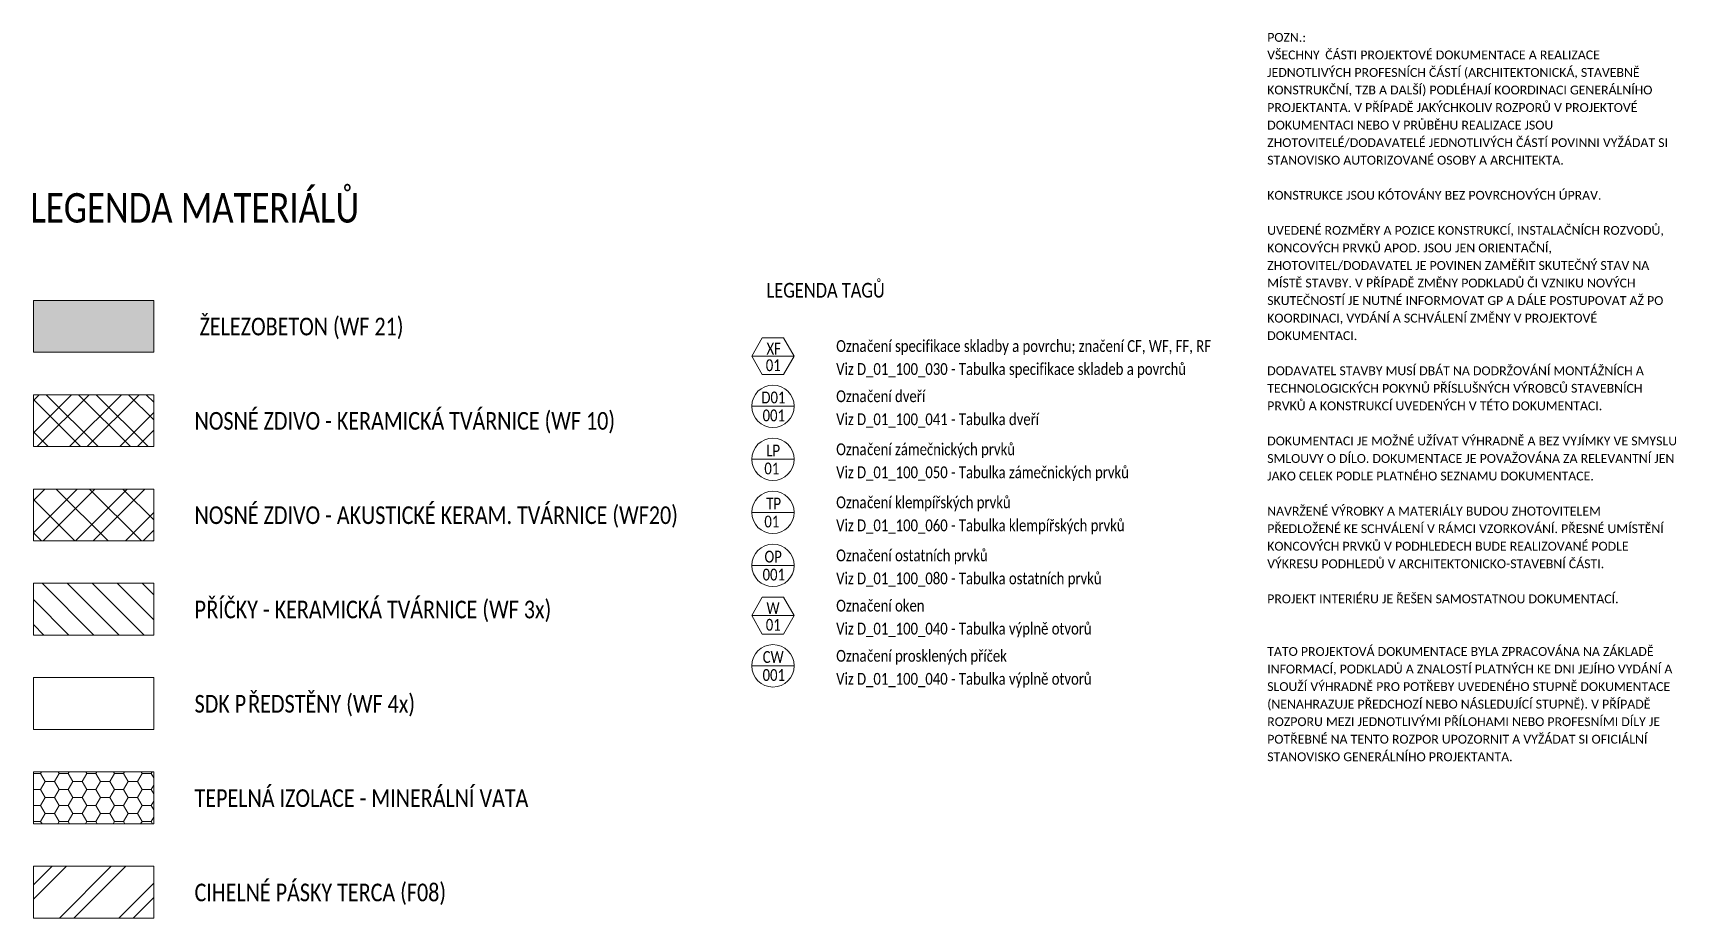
# Model space of a CAD drawing. Header units: millimetres. Extents: x -47427 to -6020, y -7799 to 12520.
# Drawn here: x -19952 to -6020, y -2985 to 4524 of the extents above; entities that cross this region are included whole.
import ezdxf

# ---------------------------------------------------------------- set-up
doc = ezdxf.new("R2010")
doc.units = ezdxf.units.MM
for name, color, linetype, lineweight in [('A-DETL-____-THIN', 9, 'Continuous', 9), ('A-DETL-GENF-OTLN', 9, 'Continuous', 9), ('G-____-____-TEXT', 9, 'Continuous', 5)]:
    doc.layers.add(name, color=color, linetype=linetype, lineweight=lineweight)
doc.styles.add('Calibri_1', font='calibri.ttf', dxfattribs={"width": 0.8, "height": 100})
doc.styles.add('Calibri_3', font='calibri.ttf', dxfattribs={"width": 0.8, "height": 250})
doc.styles.add('Calibri_4', font='calibri.ttf', dxfattribs={"width": 0.8, "height": 150})
doc.styles.add('Calibri_5', font='calibri.ttf', dxfattribs={"width": 0.8, "height": 125})
doc.styles.add('Calibri_6', font='calibri.ttf', dxfattribs={"height": 75})

msp = doc.modelspace()

# ---------------------------------------------------------------- texts
at = {"layer": 'G-____-____-TEXT', "color": 7, "lineweight": 9, "attachment_point": 1}
for s, insert, char_height, width, style in [('POZN.: ', (-9486.7, 4523.2), 75, 448.945, 'Calibri_6'), ('VŠECHNY ', (-9486.7, 4374.4), 75, 597.257, 'Calibri_6'), ('ČÁSTI PROJEKTOVÉ DOKUMENTACE A REALIZACE ', (-8994, 4374.4), 75, 2978.269, 'Calibri_6'), ('JEDNOTLIVÝCH PROFESNÍCH ČÁSTÍ (ARCHITEKTONICKÁ, STAVEBNĚ ', (-9486.7, 4225.6), 75, 4028.48, 'Calibri_6'), ('KONSTRUKČNÍ, TZB A DALŠÍ) PODLÉHAJÍ KOORDINACI GENERÁLNÍHO ', (-9486.7, 4076.8), 75, 4164.767, 'Calibri_6'), ('PROJEKTANTA. V\xa0PŘÍPADĚ JAKÝCHKOLIV ROZPORŮ V\xa0PROJEKTOVÉ ', (-9486.7, 3927.9), 75, 4004.429, 'Calibri_6'), ('DOKUMENTACI NEBO V\xa0PRŮBĚHU REALIZACE JSOU ', (-9486.7, 3779.1), 75, 3106.539, 'Calibri_6'), ('ZHOTOVITELÉ/DODAVATELÉ JEDNOTLIVÝCH ČÁSTÍ POVINNI VYŽÁDAT SI ', (-9486.7, 3630.3), 75, 4337.129, 'Calibri_6'), ('STANOVISKO AUTORIZOVANÉ OSOBY A ARCHITEKTA.', (-9486.7, 3481.4), 75, 3178.691, 'Calibri_6'), ('LEGENDA MATERIÁL', (-19972.9, 3164.7), 250, 3136.202, 'Calibri_3'), ('Ů', (-17385.3, 3164.7), 250, 243.713, 'Calibri_3'), ('KONSTRUKCE JSOU KÓTOVÁNY BEZ POVRCHOVÝCH ÚPRAV. ', (-9486.7, 3183.8), 75, 3627.636, 'Calibri_6'), ('UVEDENÉ ROZMĚRY A POZICE KONSTRUKCÍ, INSTALAČNÍCH ROZVODŮ, ', (-9486.7, 2886.1), 75, 4293.037, 'Calibri_6'), ('KONCOVÝCH PRVKŮ APOD. JSOU JEN ORIENTAČNÍ, ', (-9486.7, 2737.3), 75, 3094.514, 'Calibri_6'), ('ZHOTOVITEL/DODAVATEL JE POVINEN ZAMĚŘIT SKUTEČNÝ STAV NA ', (-9486.7, 2588.5), 75, 4132.699, 'Calibri_6'), ('LEGENDA TAG', (-13731.5, 2403.4), 125, 1093.502, 'Calibri_5'), ('Ů', (-12829.3, 2403.4), 125, 121.857, 'Calibri_5'), ('MÍSTĚ STAVBY. V PŘÍPADĚ ZMĚNY PODKLADŮ ČI VZNIKU NOVÝCH ', (-9486.7, 2439.6), 75, 3980.378, 'Calibri_6'), ('SKUTEČNOSTÍ JE NUTNÉ INFORMOVAT GP A DÁLE POSTUPOVAT AŽ PO ', (-9486.7, 2290.8), 75, 4285.02, 'Calibri_6'), (' ŽELEZOBETON (WF 21)', (-18580.9, 2108), 150, 2244.725, 'Calibri_4'), ('KOORDINACI, VYDÁNÍ A SCHVÁLENÍ ZMĚNY V PROJEKTOVÉ ', (-9486.7, 2142), 75, 3571.518, 'Calibri_6'), ('DOKUMENTACI. ', (-9486.7, 1993.2), 75, 1002.109, 'Calibri_6'), ('XF', (-13731.9, 1895.7), 100, 150.717, 'Calibri_1'), ('Ozna', (-13141, 1917.8), 100, 317.468, 'Calibri_1'), ('čení specifikace skladby a povrchu; značení CF, WF, FF, RF', (-12879.1, 1917.8), 100, 3601.18, 'Calibri_1'), ('01', (-13737.9, 1755.1), 100, 153.924, 'Calibri_1'), ('Viz D_01_100_030 - Tabulka specifikace skladeb a povrchů', (-13141, 1722.7), 100, 3655.695, 'Calibri_1'), ('DODAVATEL STAVBY MUSÍ DBÁT NA DODRŽOVÁNÍ MONTÁŽNÍCH A ', (-9486.7, 1695.5), 75, 4072.573, 'Calibri_6'), ('TECHNOLOGICKÝCH POKYNŮ PŘÍSLUŠNÝCH VÝROBCŮ STAVEBNÍCH ', (-9486.7, 1546.7), 75, 4072.573, 'Calibri_6'), ('D01', (-13774.7, 1481.5), 100, 250.126, 'Calibri_1'), ('Ozna', (-13141, 1491.9), 100, 317.468, 'Calibri_1'), ('čení dveří', (-12879.1, 1491.9), 100, 609.283, 'Calibri_1'), ('PRVKŮ A KONSTRUKCÍ UVEDENÝCH V TÉTO DOKUMENTACI.', (-9486.7, 1397.8), 75, 3599.577, 'Calibri_6'), ('NOSNÉ ZDIVO - KERAMICKÁ TVÁRNICE (WF 10)', (-18580.9, 1308), 150, 4502.277, 'Calibri_4'), ('001', (-13764.9, 1329.2), 100, 230.886, 'Calibri_1'), ('Viz D_01_100_041 - Tabulka dveří', (-13141, 1296.8), 100, 2119.662, 'Calibri_1'), ('DOKUMENTACI JE MOŽNÉ UŽÍVAT VÝHRADNĚ A BEZ VYJÍMKY VE SMYSLU ', (-9486.7, 1100.2), 75, 4401.264, 'Calibri_6'), ('LP', (-13733.9, 1031.5), 100, 144.304, 'Calibri_1'), ('Ozna', (-13141, 1041.9), 100, 317.468, 'Calibri_1'), ('čení zámečnických prvků', (-12879.1, 1041.9), 100, 1545.653, 'Calibri_1'), ('01', (-13749.9, 879.2), 100, 153.924, 'Calibri_1'), ('Viz D_01_100_050 - Tabulka zámečnických prvků', (-13141, 846.8), 100, 3056.033, 'Calibri_1'), ('SMLOUVY O DÍLO. DOKUMENTACE JE POVAŽOVÁNA ZA RELEVANTNÍ JEN ', (-9486.7, 951.4), 75, 4401.264, 'Calibri_6'), ('JAKO CELEK PODLE PLATNÉHO SEZNAMU DOKUMENTACE.', (-9486.7, 802.5), 75, 3515.4, 'Calibri_6'), ('TP', (-13733.9, 581.5), 100, 153.924, 'Calibri_1'), ('Ozna', (-13141, 591.9), 100, 317.468, 'Calibri_1'), ('čení klempířských prvků', (-12879.1, 591.9), 100, 1503.966, 'Calibri_1'), ('NOSNÉ ZDIVO - AKUSTICKÉ KERAM. TVÁRNICE (WF20)', (-18580.9, 508), 150, 5175.695, 'Calibri_4'), ('01', (-13749.9, 429.2), 100, 153.924, 'Calibri_1'), ('NAVRŽENÉ VÝROBKY A MATERIÁLY BUDOU ZHOTOVITELEM ', (-9486.7, 504.9), 75, 3615.611, 'Calibri_6'), ('Viz D_01_100_060 - Tabulka klempířských prvků', (-13141, 396.8), 100, 3014.345, 'Calibri_1'), ('PŘEDLOŽENÉ KE SCHVÁLENÍ V RÁMCI VZORKOVÁNÍ. PŘESNÉ UMÍSTĚNÍ ', (-9486.7, 356), 75, 4285.02, 'Calibri_6'), ('Ozna', (-13141, 141.9), 100, 317.468, 'Calibri_1'), ('čení ostatních prvků', (-12879.1, 141.9), 100, 1260.253, 'Calibri_1'), ('KONCOVÝCH PRVKŮ V PODHLEDECH BUDE REALIZOVANÉ PODLE ', (-9486.7, 207.2), 75, 3924.26, 'Calibri_6'), ('OP', (-13748.9, 131.5), 100, 182.785, 'Calibri_1'), ('VÝKRESU PODHLEDŮ V ARCHITEKTONICKO-STAVEBNÍ ČÁSTI. ', (-9486.7, 58.4), 75, 3647.678, 'Calibri_6'), ('001', (-13764.9, -20.8), 100, 230.886, 'Calibri_1'), ('Viz D_01_100_080 - Tabulka ostatních prvků', (-13141, -53.2), 100, 2770.632, 'Calibri_1'), ('ŘÍČKY - KERAMICKÁ TVÁRNICE (WF 3x)', (-18480.4, -292), 150, 3681.349, 'Calibri_4'), ('čení oken', (-12879.1, -284), 100, 599.662, 'Calibri_1'), ('PROJEKT INTERIÉRU JE ŘEŠEN SAMOSTATNOU DOKUMENTACÍ.', (-9486.7, -239.3), 75, 3775.948, 'Calibri_6'), ('P', (-18580.9, -292), 150, 121.856, 'Calibri_4'), ('W', (-13731.9, -306.1), 100, 137.89, 'Calibri_1'), ('Ozna', (-13141, -284), 100, 317.468, 'Calibri_1'), ('01', (-13737.9, -446.6), 100, 153.924, 'Calibri_1'), ('Viz D_01_100_040 - Tabulka výplně otvorů', (-13141, -479.1), 100, 2668.016, 'Calibri_1'), ('TATO PROJEKTOVÁ DOKUMENTACE BYLA ZPRACOVÁNA NA ZÁKLADĚ ', (-9486.7, -685.7), 75, 4176.792, 'Calibri_6'), ('CW', (-13763.9, -720.3), 100, 221.266, 'Calibri_1'), ('Ozna', (-13141, -709.9), 100, 317.468, 'Calibri_1'), ('čení prosklených příček', (-12879.1, -709.9), 100, 1462.278, 'Calibri_1'), ('INFORMACÍ, PODKLADŮ A ZNALOSTÍ PLATNÝCH KE DNI JEJÍHO VYDÁNÍ A ', (-9486.7, -834.6), 75, 4377.214, 'Calibri_6'), ('001', (-13764.9, -872.5), 100, 230.886, 'Calibri_1'), ('Viz D_01_100_040 - Tabulka výplně otvorů', (-13141, -905), 100, 2668.016, 'Calibri_1'), ('SLOUŽÍ VÝHRADNĚ PRO POTŘEBY UVEDENÉHO STUPNĚ DOKUMENTACE ', (-9486.7, -983.4), 75, 4369.197, 'Calibri_6'), ('SDK P', (-18580.9, -1092), 150, 551.561, 'Calibri_4'), ('ŘEDSTĚNY (WF 4x)', (-18125.9, -1092), 150, 1789.367, 'Calibri_4'), ('(NENAHRAZUJE PŘEDCHOZÍ NEBO NÁSLEDUJÍCÍ STUPNĚ). V PŘÍPADĚ ', (-9486.7, -1132.2), 75, 4140.716, 'Calibri_6'), ('ROZPORU MEZI JEDNOTLIVÝMI PŘÍLOHAMI NEBO PROFESNÍMI DÍLY JE ', (-9486.7, -1281.1), 75, 4256.961, 'Calibri_6'), ('POTŘEBNÉ NA TENTO ROZPOR UPOZORNIT A VYŽÁDAT SI OFICIÁLNÍ ', (-9486.7, -1429.9), 75, 4108.648, 'Calibri_6'), ('STANOVISKO GENERÁLNÍHO PROJEKTANTA.', (-9486.7, -1578.7), 75, 2633.543, 'Calibri_6'), ('TEPELNÁ IZOLACE - MINERÁLNÍ VATA', (-18580.9, -1892), 150, 3572.32, 'Calibri_4'), ('CIHELNÉ PÁSKY TERCA (F08)', (-18580.9, -2692), 150, 2693.67, 'Calibri_4')]:
    msp.add_mtext(s, dxfattribs=dict(at, insert=insert, char_height=char_height, width=width, style=style))

# ---------------------------------------------------------------- hatches: boundary and pattern name
at = {"layer": 'A-DETL-GENF-OTLN'}
msp.add_hatch(color=254, dxfattribs=at).paths.add_polyline_path([(-18927.4, 1815.1), (-18927.4, 2255.1), (-19947.4, 2255.1), (-19947.4, 1815.1)])
at = {"layer": 'A-DETL-GENF-OTLN', "lineweight": 5}
h = msp.add_hatch(dxfattribs=at)
h.set_pattern_fill('FP_6', style=0, pattern_type=2)
h.set_pattern_definition([(45, (-22776.52, 0), (-212.132, 212.132), []), (45, (-22626.52, 0), (-212.132, 212.132), []), (315, (-22776.52, 0), (212.132, 212.132), []), (315, (-22626.52, 0), (212.132, 212.132), [])])
h.paths.add_polyline_path([(-18927.4, 1015.1), (-18927.4, 1455.1), (-19947.4, 1455.1), (-19947.4, 1015.1)])
h = msp.add_hatch(dxfattribs=at)
h.set_pattern_fill('FP_10', style=0, pattern_type=2)
h.set_pattern_definition([(45, (-22776.52, 0), (-212.132, 212.132), []), (45, (-22626.52, 0), (-212.132, 212.132), []), (315, (-22776.52, 0), (141.421, 141.421), [])])
h.paths.add_polyline_path([(-18927.4, 215.1), (-18927.4, 655.1), (-19947.4, 655.1), (-19947.4, 215.1)])
h = msp.add_hatch(dxfattribs=at)
h.set_pattern_fill('FP_7', style=0, pattern_type=2)
h.set_pattern_definition([(135, (-22776.52, 0), (-106.066, -106.066), [])])
h.paths.add_polyline_path([(-18927.4, -584.9), (-18927.4, -144.9), (-19947.4, -144.9), (-19947.4, -584.9)])
h = msp.add_hatch(dxfattribs=at)
h.set_pattern_fill('FP_9', style=0, pattern_type=2)
h.set_pattern_definition([(0, (-22776.523, 0), (117.188, 67.658), [78.125, -156.25]), (120, (-22776.523, 0), (-117.1875, 67.6588), [78.125, -156.25]), (60, (-22776.523, 0), (0.0005, 135.3168), [0, -156.25, 78.125, 0])])
h.paths.add_polyline_path([(-18927.4, -2184.9), (-18927.4, -1744.9), (-19947.4, -1744.9), (-19947.4, -2184.9)])
h = msp.add_hatch(dxfattribs=at)
h.set_pattern_fill('FP_8', style=0, pattern_type=2)
h.set_pattern_definition([(45, (-22776.52, 0), (-251.447, 251.447), []), (45, (-22776.52, 381), (-251.447, 251.447), [])])
h.paths.add_polyline_path([(-18927.4, -2984.9), (-18927.4, -2544.9), (-19947.4, -2544.9), (-19947.4, -2984.9)])

# ---------------------------------------------------------------- linework, layer by layer
at = {"layer": 'A-DETL-____-THIN'}
for p, q in [((-18927.4, 2255.1), (-19947.4, 2255.1)), ((-19947.4, 2255.1), (-19947.4, 1815.1)), ((-18927.4, 1815.1), (-18927.4, 2255.1)), ((-19947.4, 1815.1), (-18927.4, 1815.1)), ((-13767.2, 1938.6), (-13857.2, 1782.7)), ((-13767.2, 1938.6), (-13587.2, 1938.6)), ((-13587.2, 1938.6), (-13497.2, 1782.7)), ((-13497.2, 1782.7), (-13857.2, 1782.7)), ((-13767.2, 1626.8), (-13857.2, 1782.7)), ((-13587.2, 1626.8), (-13497.2, 1782.7)), ((-13767.2, 1626.8), (-13587.2, 1626.8)), ((-18927.4, 1455.1), (-19947.4, 1455.1)), ((-19947.4, 1455.1), (-19947.4, 1015.1)), ((-18927.4, 1015.1), (-18927.4, 1455.1)), ((-13497.2, 1356.8), (-13857.2, 1356.8)), ((-19947.4, 1015.1), (-18927.4, 1015.1)), ((-13497.2, 906.8), (-13857.2, 906.8)), ((-18927.4, 655.1), (-19947.4, 655.1)), ((-19947.4, 655.1), (-19947.4, 215.1)), ((-18927.4, 215.1), (-18927.4, 655.1)), ((-13497.2, 456.8), (-13857.2, 456.8)), ((-19947.4, 215.1), (-18927.4, 215.1)), ((-13497.2, 6.8), (-13857.2, 6.8)), ((-18927.4, -144.9), (-19947.4, -144.9)), ((-19947.4, -144.9), (-19947.4, -584.9)), ((-18927.4, -584.9), (-18927.4, -144.9)), ((-13767.2, -263.2), (-13857.2, -419.1)), ((-13767.2, -263.2), (-13587.2, -263.2)), ((-13587.2, -263.2), (-13497.2, -419.1)), ((-13497.2, -419.1), (-13857.2, -419.1)), ((-13767.2, -575), (-13857.2, -419.1)), ((-13587.2, -575), (-13497.2, -419.1)), ((-19947.4, -584.9), (-18927.4, -584.9)), ((-13767.2, -575), (-13587.2, -575)), ((-18927.4, -944.9), (-19947.4, -944.9)), ((-19947.4, -944.9), (-19947.4, -1384.9)), ((-18927.4, -1384.9), (-18927.4, -944.9)), ((-13497.2, -845), (-13857.2, -845)), ((-19947.4, -1384.9), (-18927.4, -1384.9)), ((-18927.4, -1744.9), (-19947.4, -1744.9)), ((-19947.4, -1744.9), (-19947.4, -2184.9)), ((-18927.4, -2184.9), (-18927.4, -1744.9)), ((-19947.4, -2184.9), (-18927.4, -2184.9)), ((-18927.4, -2544.9), (-19947.4, -2544.9)), ((-19947.4, -2544.9), (-19947.4, -2984.9)), ((-18927.4, -2984.9), (-18927.4, -2544.9)), ((-19947.4, -2984.9), (-18927.4, -2984.9))]:
    msp.add_line(p, q, dxfattribs=at)
for centre in [(-13677.2, 1356.8), (-13677.2, 906.8), (-13677.2, 456.8), (-13677.2, 6.8), (-13677.2, -845)]:
    msp.add_circle(centre, 180, dxfattribs=at)

msp.set_redraw_order([(e.dxf.handle, doc.entitydb.next_handle()) for e in msp.query("TEXT MTEXT ATTDEF DIMENSION ARC_DIMENSION")])  # texts and dimensions are drawn at this point

doc.saveas('drawing.dxf')
